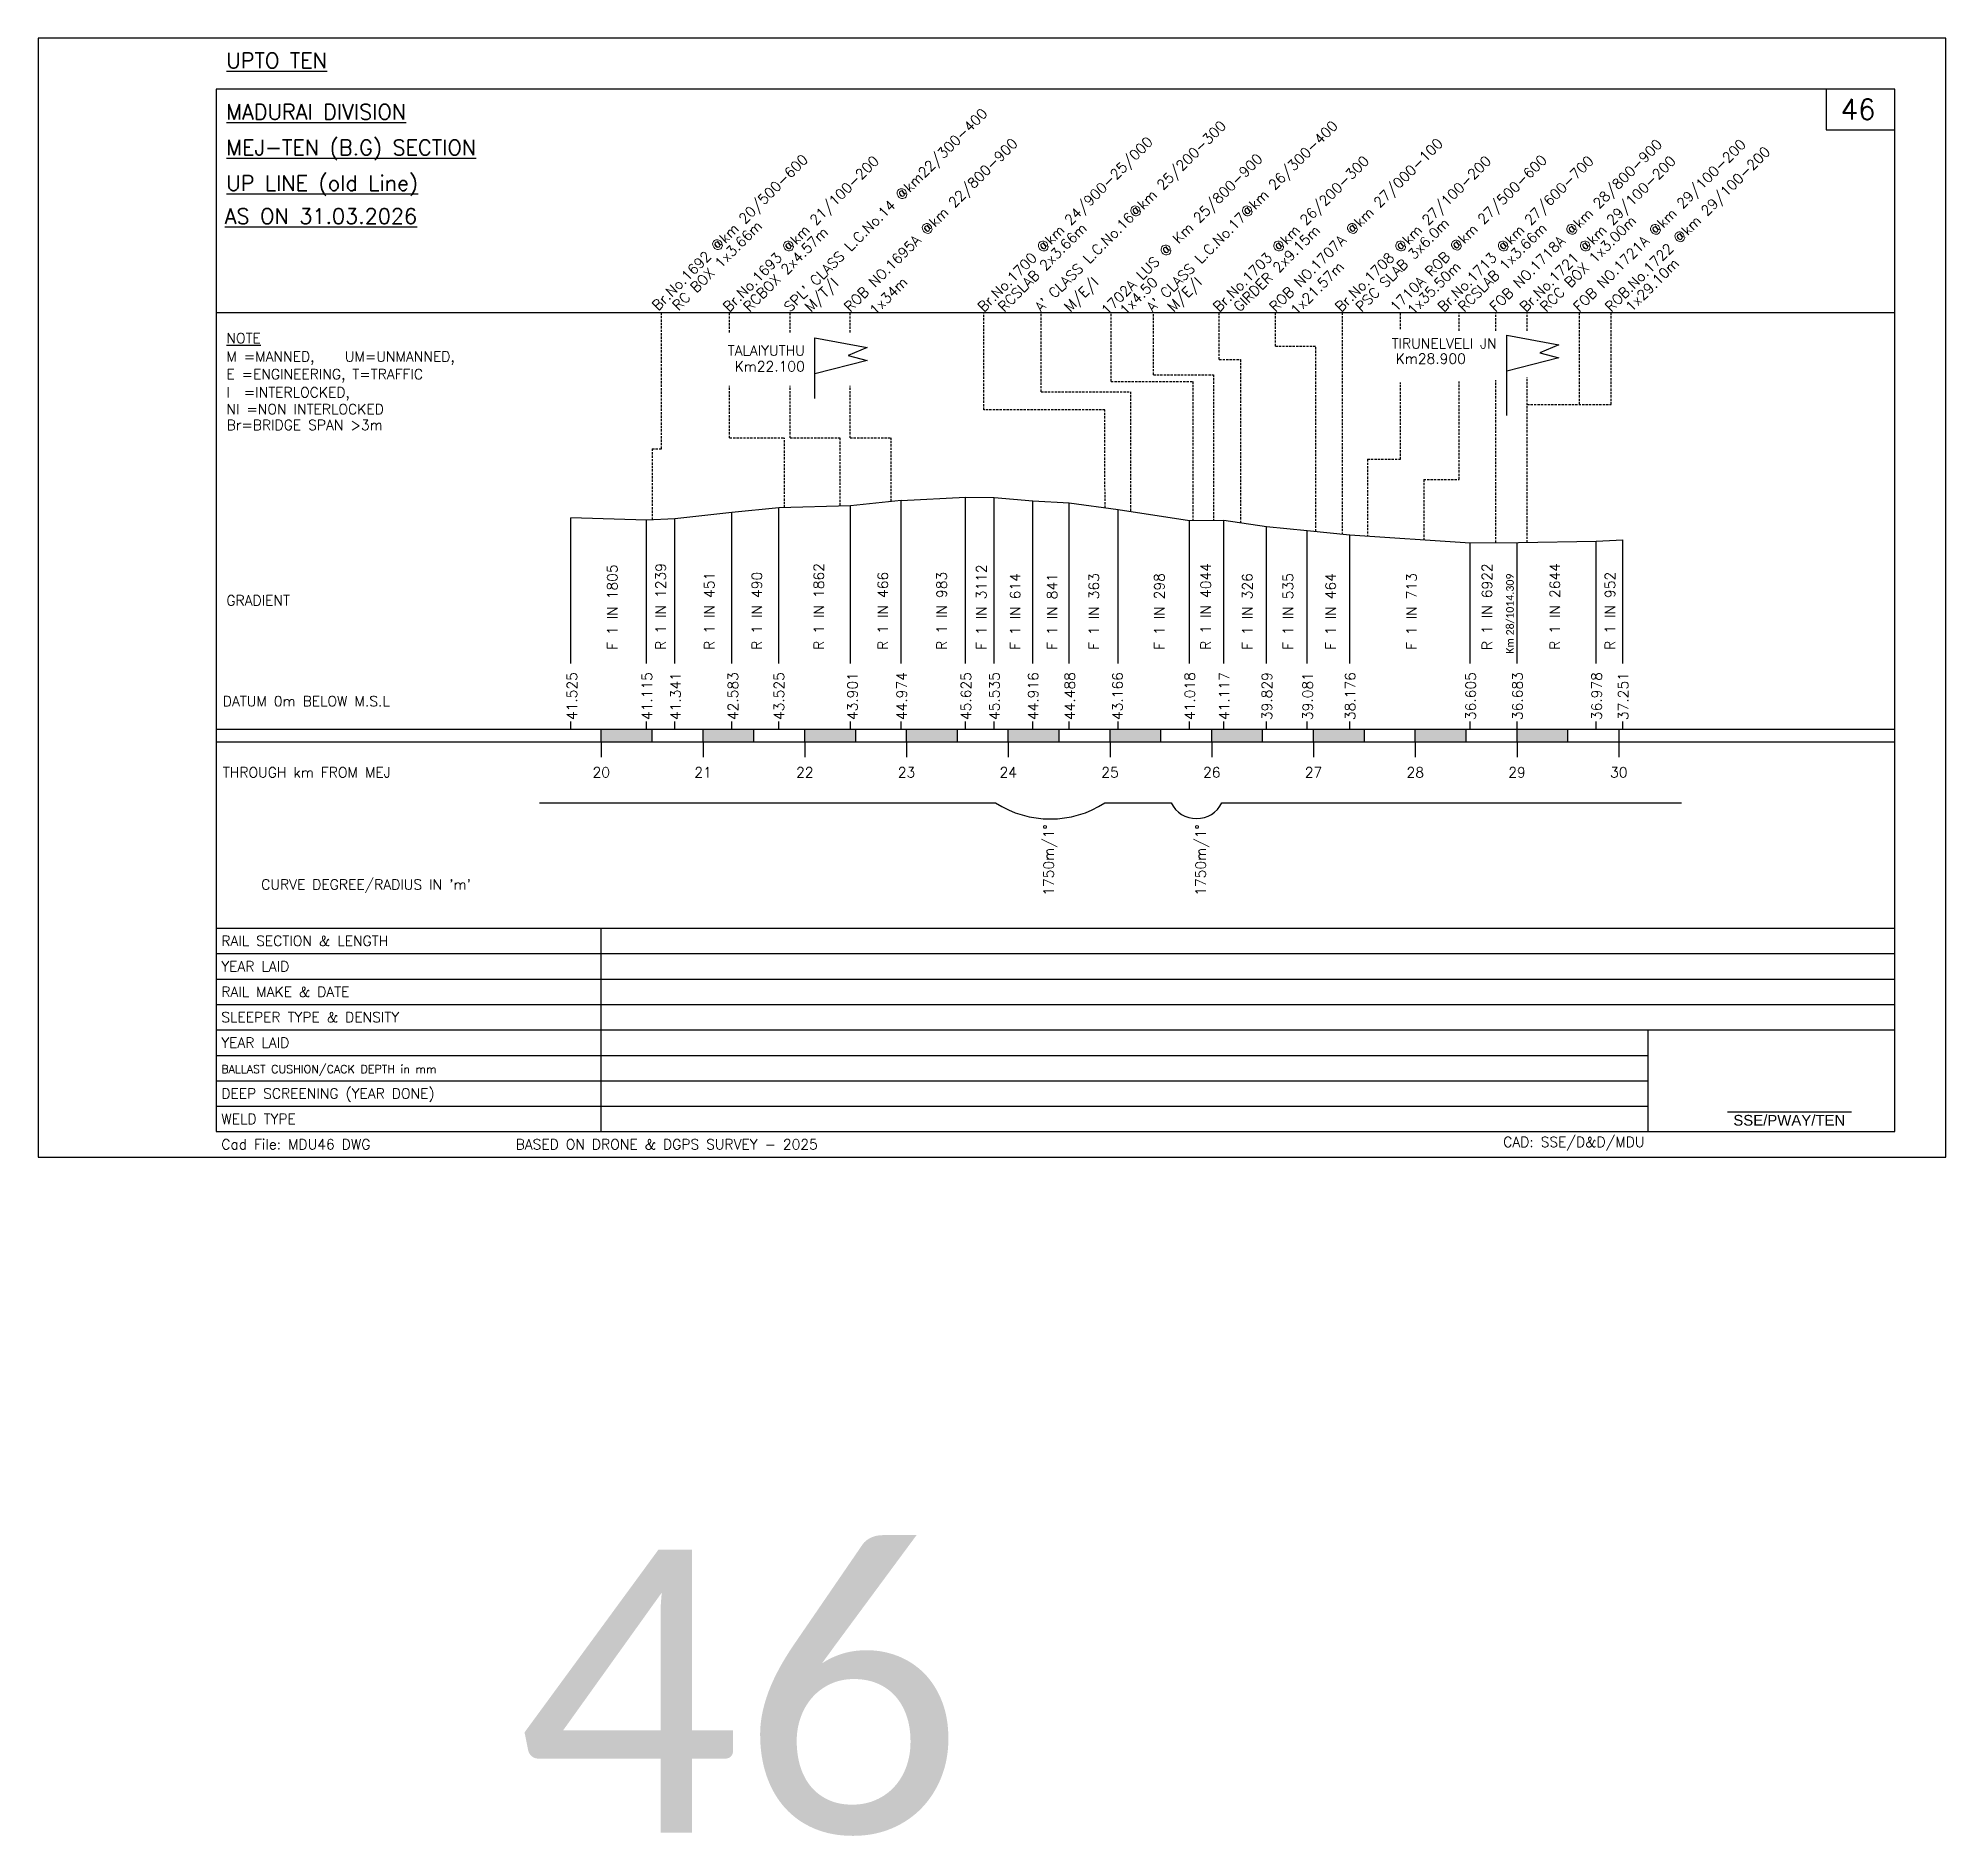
# Model space of a CAD drawing. Header units: feet. Extents: x 518 to 4809, y -2385 to -1535.
# Drawn here: x 2256.2 to 2631.2, y -2382 to -2028.5 of the extents above; entities that cross this region are included whole.
import ezdxf
from ezdxf.enums import TextEntityAlignment as Align

# ---------------------------------------------------------------- set-up
doc = ezdxf.new("R2010")
doc.units = ezdxf.units.FT
doc.header["$LTSCALE"] = 12
doc.header["$MEASUREMENT"] = 0
doc.linetypes.add('HIDDEN', pattern=[0.375, 0.25, -0.125])
doc.layers.get('0').update_dxf_attribs({"linetype": 'CONTINUOUS'})
doc.layers.add('1. Text', color=7, linetype='CONTINUOUS')
doc.layers.add('3 - Layout text', color=7, linetype='CONTINUOUS')
doc.styles.add('Legend', font='calibri.ttf')
doc.styles.add('RS', font='romans')
doc.styles.get("Standard").update_dxf_attribs({"font": 'ROMANS'})
doc.styles.add('yard', font='arial.ttf')

msp = doc.modelspace()

# ---------------------------------------------------------------- texts
at = {"style": 'RS'}
for s, height, p in [('%%UUPTO TEN', 3, (2293.21328, -2034.41202)), ('%%uMADURAI DIVISION', 3, (2293.21328, -2044.51148)), ('%%UMEJ-TEN (B.G) SECTION', 3, (2293.21328, -2051.51148)), ('%%UUP LINE (old Line)', 3, (2293.21328, -2058.51148)), ('%%uNOTE', 2, (2293.21328, -2088.48639)), ('M =MANNED,   UM=UNMANNED,', 2, (2293.21328, -2092.11332)), ('E =ENGINEERING, T=TRAFFIC', 2, (2293.21328, -2095.58592)), ('I  =INTERLOCKED,', 2, (2293.21328, -2099.14596)), ('NI =NON INTERLOCKED', 2, (2293.21328, -2102.45449)), ('Br=BRIDGE SPAN >3m', 2, (2293.26097, -2105.56235)), ('DATUM 0m BELOW M.S.L', 2, (2292.51085, -2159.87269)), ('THROUGH km FROM MEJ', 2, (2292.51085, -2173.87269)), ("CURVE DEGREE/RADIUS IN 'm'", 2, (2300.06187, -2195.91166)), ('BALLAST CUSHION/CACK DEPTH in mm', 1.6, (2292.21328, -2232.01148)), ('Cad File: MDU46 DWG', 2, (2292.21328, -2247.01148))]:
    msp.add_text(s, height=height, dxfattribs=at).set_placement(p)
for s, height, rotation, style, p in [("SPL' CLASS L.C.No.14 @km22/300-400 ", 2, 45, 'RS', (2404.02388, -2082.48359)), ("A' CLASS L.C.No.16@km 25/200-300", 2, 45, 'RS', (2453.35591, -2082.48359)), ("A' CLASS L.C.No.17@km 26/300-400", 2, 45, 'RS', (2475.31152, -2082.48359)), ('ROB NO.1695A @km 22/800-900', 2, 45, 'RS', (2415.83986, -2082.48359)), ('Br.No.1700 @km 24/900-25/000', 2, 45, 'RS', (2442.1108, -2082.48872)), ('ROB NO.1707A @km 27/000-100', 2, 45, 'RS', (2499.43544, -2082.48359)), ('FOB NO.1718A @km 28/800-900', 2, 45, 'RS', (2542.72323, -2082.48359)), ('FOB NO.1721A @km 29/100-200', 2, 45, 'RS', (2559.17884, -2082.48359)), ('ROB.No.1722 @km 29/100-200', 2, 45, 'RS', (2565.42224, -2082.48359)), ('Br.No.1692 @km 20/500-600', 2, 45, 'RS', (2378.08243, -2082.20776)), ('Br.No.1693 @km 21/100-200', 2, 45, 'RS', (2392.03549, -2082.48359)), ('1702A LUS @ Km 25/800-900', 2, 45, 'RS', (2466.34975, -2083.14461)), ('Br.No.1703 @km 26/200-300', 2, 45, 'RS', (2488.38384, -2082.48359)), ('Br.No.1708 @km 27/100-200', 2, 45, 'RS', (2512.37354, -2082.48359)), ('1710A ROB @km 27/500-600', 2, 45, 'RS', (2523.15161, -2082.48359)), ('Br.No.1713 @km 27/600-700', 2, 45, 'RS', (2532.52375, -2082.48359)), ('Br.No.1721 @km 29/100-200', 2, 45, 'RS', (2548.66092, -2082.48359)), ('RC BOX 1x3.66m', 2, 45, 'RS', (2382.08243, -2082.20776)), ('RCSLAB 2x3.66m', 2, 45, 'RS', (2446.1108, -2082.48872)), ('GIRDER 2x9.15m', 2, 45, 'RS', (2492.38384, -2082.48359)), ('PSC SLAB 3x6.0m', 2, 45, 'RS', (2516.37354, -2082.48359)), ('RCSLAB 1x3.66m', 2, 45, 'RS', (2536.52375, -2082.48359)), ('RCC BOX 1x3.00m', 2, 45, 'RS', (2552.66092, -2082.48359)), ('RCBOX 2x4.57m', 2, 45, 'RS', (2396.03549, -2082.48359)), (' 1x21.57m', 2, 45, 'RS', (2502.60733, -2084.11439)), (' 1x35.50m', 2, 45, 'RS', (2525.56483, -2084.11439)), ('1x29.10m', 2, 45, 'RS', (2569.42224, -2082.48359)), ('M/T/I', 2, 45, 'RS', (2408.11011, -2082.48359)), (' 1x34m', 2, 45, 'RS', (2419.83986, -2084.12378)), ('M/E/I', 2, 45, 'RS', (2459.08166, -2082.48359)), ('1x4.50', 2, 45, 'RS', (2470.0058, -2083.1792)), ('M/E/I', 2, 45, 'RS', (2479.39775, -2082.48359)), ('F 1 IN 1805', 2, 90, 'RS', (2370.07516, -2148.78955)), ('R 1 IN 1239', 2, 90, 'RS', (2379.57688, -2148.78955)), ('R 1 IN 490', 2, 90, 'RS', (2398.50025, -2148.78955)), ('R 1 IN 1862', 2, 90, 'RS', (2410.68103, -2148.78955)), ('R 1 IN 466', 2, 90, 'RS', (2423.25444, -2148.78955)), ('R 1 IN 983', 2, 90, 'RS', (2434.8211, -2148.78955)), ('F 1 IN 3112', 2, 90, 'RS', (2442.61157, -2148.78955)), ('R 1 IN 4044', 2, 90, 'RS', (2486.72933, -2148.78955)), ('R 1 IN 6922', 2, 90, 'RS', (2542.01255, -2148.83644)), ('R 1 IN 2644', 2, 90, 'RS', (2555.35043, -2148.78955)), ('R 1 IN 952', 2, 90, 'RS', (2566.20317, -2148.78955)), ('R 1 IN 451', 2, 90, 'RS', (2389.15335, -2148.78955)), ('F 1 IN 614', 2, 90, 'RS', (2449.28014, -2148.78955)), ('F 1 IN 841', 2, 90, 'RS', (2456.5343, -2148.78955)), ('F 1 IN 363', 2, 90, 'RS', (2464.74076, -2148.78955)), ('F 1 IN 298', 2, 90, 'RS', (2477.60467, -2148.78955)), ('F 1 IN 326', 2, 90, 'RS', (2494.91004, -2148.78955)), ('F 1 IN 535', 2, 90, 'RS', (2502.91002, -2148.78955)), ('F 1 IN 464', 2, 90, 'RS', (2511.27382, -2148.78955)), ('F 1 IN 713', 2, 90, 'RS', (2527.18055, -2148.78955)), ('Km 28/1014.309', 1.5, 90, 'Legend', (2546.28352, -2149.55189)), ('41.525', 2, 90, 'RS', (2362.14492, -2162.59996)), ('41.115', 2, 90, 'RS', (2376.89686, -2162.59996)), ('41.341', 2, 90, 'RS', (2382.51358, -2162.59996)), ('42.583', 2, 90, 'RS', (2393.79883, -2162.59996)), ('43.525', 2, 90, 'RS', (2402.84526, -2162.59996)), ('43.901', 2, 90, 'RS', (2417.28807, -2162.59996)), ('44.974', 2, 90, 'RS', (2426.96984, -2162.59996)), ('45.625', 2, 90, 'RS', (2439.60104, -2162.59996)), ('45.535', 2, 90, 'RS', (2445.20104, -2162.59996)), ('44.916', 2, 90, 'RS', (2452.80082, -2162.59996)), ('44.488', 2, 90, 'RS', (2460.00084, -2162.59996)), ('43.166', 2, 90, 'RS', (2469.38147, -2162.59996)), ('41.018', 2, 90, 'RS', (2483.60334, -2162.59996)), ('41.117', 2, 90, 'RS', (2490.35782, -2162.59996)), ('39.829', 2, 90, 'RS', (2498.75784, -2162.59996)), ('39.081', 2, 90, 'RS', (2506.75782, -2162.59996)), ('38.176', 2, 90, 'RS', (2515.12162, -2162.59996)), ('36.605', 2, 90, 'RS', (2538.80334, -2162.59996)), ('36.683', 2, 90, 'RS', (2548.00334, -2162.59996)), ('36.978', 2, 90, 'RS', (2563.56604, -2162.59996)), ('37.251', 2, 90, 'RS', (2568.77552, -2162.59996))]:
    msp.add_text(s, height=height, rotation=rotation, dxfattribs=dict(style=style)).set_placement(p)
for height, style, p in [(4, 'RS', (2613.96328, -2042.51148)), (55.574249, 'Legend', (2394.24372, -2352.40892))]:
    msp.add_text('46', height=height, dxfattribs=dict(style=style)).set_placement(p, align=Align.MIDDLE)
at = {"linetype": 'Continuous', "style": 'RS'}
for s, height, p in [('%%UAS ON 31.03.2026', 3, (2292.89022, -2065.00623)), ('RAIL SECTION & LENGTH', 2, (2292.21328, -2207.01148)), ('YEAR LAID', 2, (2292.21328, -2212.01148)), ('RAIL MAKE & DATE', 2, (2292.21328, -2217.01148)), ('SLEEPER TYPE & DENSITY', 2, (2292.21328, -2222.01148)), ('YEAR LAID', 2, (2292.21328, -2227.01148)), ('DEEP SCREENING (YEAR DONE)', 2, (2292.21328, -2237.01148)), ('WELD TYPE', 2, (2292.21328, -2242.01148))]:
    msp.add_text(s, height=height, dxfattribs=at).set_placement(p)
at = {"style": 'RS'}
for s, p in [('TIRUNELVELI JN', (2542.91421, -2089.54589)), ('TALAIYUTHU', (2406.91421, -2090.93122)), ('Km22.100', (2406.91421, -2094.0456)), (' Km28.900', (2536.85461, -2092.52658))]:
    msp.add_text(s, height=2, dxfattribs=at).set_placement(p, align=Align.RIGHT)
at = {"color": 7, "style": 'RS'}
msp.add_text('GRADIENT', height=2, dxfattribs=at).set_placement((2293.21328, -2140.06279))
at = {"style": 'RS'}
for s, p in [('20', (2366.91421, -2173.87269)), ('21', (2386.91421, -2173.87269)), ('22', (2406.91421, -2173.87269)), ('23', (2426.91421, -2173.87269)), ('24', (2446.91421, -2173.87269)), ('25', (2466.91421, -2173.87269)), ('26', (2486.91421, -2173.87269)), ('27', (2506.91421, -2173.87269)), ('28', (2526.91421, -2173.87269)), ('29', (2546.91421, -2173.87269)), ('30', (2566.91421, -2173.87269))]:
    msp.add_text(s, height=2, dxfattribs=at).set_placement(p, align=Align.CENTER)
for p in [(2455.84095, -2183.0805), (2485.71983, -2183.0805)]:
    msp.add_text('1750m/1%%D', height=2, rotation=90, dxfattribs=at).set_placement(p, align=Align.RIGHT)
at = {"layer": '1. Text', "insert": (2589.43609, -2240.22382), "char_height": 2.1, "width": 23.8343697, "attachment_point": 1, "style": 'yard'}
msp.add_mtext('SSE/PWAY/TEN', dxfattribs=at)
at = {"layer": '3 - Layout text', "char_height": 2, "attachment_point": 1}
for s, insert, width in [('BASED ON DRONE & DGPS SURVEY - 2025', (2350.06893, -2245.00903), 72.2632845), ('CAD: SSE/D&D/MDU', (2544.20119, -2244.53706), 30.972381)]:
    msp.add_mtext(s, dxfattribs=dict(at, insert=insert, width=width))

# ---------------------------------------------------------------- blocks, each defined once
blk = doc.blocks.new('BORDER')
for p, q in [((1, 1), (0, 1)), ((0, 1), (0, 0)), ((1, 0), (1, 1)), ((0, 0), (1, 0))]:
    blk.add_line(p, q)

# ---------------------------------------------------------------- linework, layer by layer
for p, q in [((2621.21328, -2038.51148), (2291.21328, -2038.51148)), ((2291.21328, -2038.51148), (2291.21328, -2243.51148)), ((2621.21328, -2243.51148), (2621.21328, -2038.51148)), ((2425.88071, -2119.39869), (2438.51191, -2118.74269)), ((2438.51191, -2151.45453), (2438.51191, -2118.74269)), ((2438.51191, -2118.74269), (2444.11191, -2118.83269)), ((2392.59109, -2121.78969), (2381.38431, -2123.03169)), ((2401.79111, -2120.84769), (2392.59109, -2121.78969)), ((2392.59109, -2151.45453), (2392.59109, -2121.78969)), ((2415.88069, -2120.47169), (2401.79111, -2120.84769)), ((2401.79111, -2151.45453), (2401.79111, -2120.84769)), ((2425.88071, -2119.39869), (2415.88069, -2120.47169)), ((2415.88069, -2151.45453), (2415.88069, -2120.47169)), ((2425.88071, -2151.45453), (2425.88071, -2119.39869)), ((2444.11191, -2151.45453), (2444.11191, -2118.83269)), ((2444.11191, -2118.83269), (2451.71169, -2119.45269)), ((2451.71169, -2151.45453), (2451.71169, -2119.45269)), ((2451.71169, -2119.45269), (2458.91171, -2119.88269)), ((2458.91171, -2151.45453), (2458.91171, -2119.88269)), ((2458.91171, -2119.88269), (2468.50349, -2121.20669)), ((2468.50349, -2151.45453), (2468.50349, -2121.20669)), ((2468.50349, -2121.20669), (2482.51421, -2123.35269)), ((2360.94531, -2151.45453), (2360.94531, -2122.84769)), ((2375.78429, -2123.25769), (2360.94531, -2122.84769)), ((2381.38431, -2123.03169), (2375.78429, -2123.25769)), ((2375.78429, -2151.45453), (2375.78429, -2123.25769)), ((2381.38431, -2151.45453), (2381.38431, -2123.03169)), ((2482.51421, -2123.35269), (2489.26869, -2123.25569)), ((2482.51421, -2151.45453), (2482.51421, -2123.35269)), ((2489.26869, -2151.45453), (2489.26869, -2123.25569)), ((2489.26869, -2123.25569), (2497.66871, -2124.54369)), ((2497.66871, -2151.45453), (2497.66871, -2124.54369)), ((2497.66871, -2124.54369), (2505.66869, -2125.29169)), ((2505.66869, -2151.45453), (2505.66869, -2125.29169)), ((2505.66869, -2125.29169), (2514.03249, -2126.19669)), ((2514.03249, -2151.45453), (2514.03249, -2126.19669)), ((2514.03249, -2126.19669), (2537.71421, -2127.76769)), ((2537.71421, -2127.76769), (2547.20039, -2127.68969)), ((2537.71421, -2151.45453), (2537.71421, -2127.76769)), ((2546.91421, -2151.45453), (2546.91421, -2127.68969)), ((2547.20039, -2127.68969), (2562.47691, -2127.39469)), ((2562.47691, -2127.39469), (2567.68639, -2127.12169)), ((2562.47691, -2151.45453), (2562.47691, -2127.39469)), ((2567.68639, -2151.45453), (2567.68639, -2127.12169)), ((2360.94531, -2164.37269), (2360.94531, -2162.88461)), ((2375.78429, -2164.37269), (2375.78429, -2162.88461)), ((2381.38431, -2164.37269), (2381.38431, -2162.88461)), ((2392.59109, -2164.37269), (2392.59109, -2162.88461)), ((2401.79111, -2164.37269), (2401.79111, -2162.88461)), ((2415.88069, -2164.37269), (2415.88069, -2162.88461)), ((2425.88071, -2164.37269), (2425.88071, -2162.88461)), ((2438.51191, -2164.37269), (2438.51191, -2162.88461)), ((2444.11191, -2164.37269), (2444.11191, -2162.88461)), ((2451.71169, -2164.37269), (2451.71169, -2162.88461)), ((2458.91171, -2164.37269), (2458.91171, -2162.88461)), ((2468.50349, -2164.37269), (2468.50349, -2162.88461)), ((2482.51421, -2164.37269), (2482.51421, -2162.88461)), ((2489.26869, -2164.37269), (2489.26869, -2162.88461)), ((2497.66871, -2164.37269), (2497.66871, -2162.88461)), ((2505.66869, -2164.37269), (2505.66869, -2162.88461)), ((2514.03249, -2164.37269), (2514.03249, -2162.88461)), ((2537.71421, -2164.37269), (2537.71421, -2162.88461)), ((2546.91421, -2164.37269), (2546.91421, -2162.88461)), ((2562.47691, -2164.37269), (2562.47691, -2162.88461)), ((2567.68639, -2164.37269), (2567.68639, -2162.88461)), ((2354.74899, -2178.87269), (2444.4304, -2178.87269)), ((2465.92436, -2178.87269), (2478.91421, -2178.87269)), ((2488.91421, -2178.87269), (2579.23674, -2178.87269)), ((2572.6728, -2243.51148), (2572.6728, -2223.51148)), ((2588.31159, -2239.63089), (2612.6891, -2239.63089)), ((2291.21328, -2243.51148), (2621.21328, -2243.51148))]:
    msp.add_line(p, q)
at = {"linetype": 'Continuous'}
for p, q in [((2607.71328, -2038.51148), (2607.71328, -2046.51148)), ((2607.71328, -2046.51148), (2621.21328, -2046.51148)), ((2291.21328, -2082.48359), (2621.21328, -2082.48359)), ((2291.21328, -2164.37269), (2621.21328, -2164.37269)), ((2291.21328, -2166.87269), (2621.21328, -2166.87269)), ((2366.91421, -2166.87269), (2366.91421, -2164.37269)), ((2366.91421, -2166.87269), (2366.91421, -2169.87269)), ((2376.91421, -2166.87269), (2376.91421, -2164.37269)), ((2386.91421, -2166.87269), (2386.91421, -2164.37269)), ((2386.91421, -2166.87269), (2386.91421, -2169.87269)), ((2396.91421, -2166.87269), (2396.91421, -2164.37269)), ((2406.91421, -2166.87269), (2406.91421, -2164.37269)), ((2406.91421, -2166.87269), (2406.91421, -2169.87269)), ((2416.91421, -2166.87269), (2416.91421, -2164.37269)), ((2426.91421, -2166.87269), (2426.91421, -2164.37269)), ((2426.91421, -2166.87269), (2426.91421, -2169.87269)), ((2436.91421, -2166.87269), (2436.91421, -2164.37269)), ((2446.91421, -2166.87269), (2446.91421, -2164.37269)), ((2446.91421, -2166.87269), (2446.91421, -2169.87269)), ((2456.91421, -2166.87269), (2456.91421, -2164.37269)), ((2466.91421, -2166.87269), (2466.91421, -2164.37269)), ((2466.91421, -2166.87269), (2466.91421, -2169.87269)), ((2476.91421, -2166.87269), (2476.91421, -2164.37269)), ((2486.91421, -2166.87269), (2486.91421, -2164.37269)), ((2486.91421, -2166.87269), (2486.91421, -2169.87269)), ((2496.91421, -2166.87269), (2496.91421, -2164.37269)), ((2506.91421, -2166.87269), (2506.91421, -2164.37269)), ((2506.91421, -2166.87269), (2506.91421, -2169.87269)), ((2516.91421, -2166.87269), (2516.91421, -2164.37269)), ((2526.91421, -2166.87269), (2526.91421, -2164.37269)), ((2526.91421, -2166.87269), (2526.91421, -2169.87269)), ((2536.91421, -2166.87269), (2536.91421, -2164.37269)), ((2546.91421, -2166.87269), (2546.91421, -2164.37269)), ((2546.91421, -2166.87269), (2546.91421, -2164.37269)), ((2546.91421, -2166.87269), (2546.91421, -2169.87269)), ((2556.91421, -2166.87269), (2556.91421, -2164.37269)), ((2556.91421, -2166.87269), (2556.91421, -2164.37269)), ((2566.91421, -2164.37269), (2566.91421, -2166.87269)), ((2566.91421, -2166.87269), (2566.91421, -2169.87269)), ((2291.21328, -2203.51148), (2621.21328, -2203.51148)), ((2366.91421, -2243.51148), (2366.91421, -2203.51148)), ((2291.21328, -2208.51148), (2621.21328, -2208.51148)), ((2291.21328, -2213.51148), (2621.21328, -2213.51148)), ((2291.21328, -2218.51148), (2621.21328, -2218.51148)), ((2291.21328, -2223.51148), (2621.21328, -2223.51148)), ((2291.21328, -2228.51148), (2572.6728, -2228.51148)), ((2291.21328, -2233.51148), (2572.6728, -2233.51148)), ((2291.21328, -2238.51148), (2572.6728, -2238.51148))]:
    msp.add_line(p, q, dxfattribs=at)
at = {"linetype": 'HIDDEN', "ltscale": 0.15}
for p, q in [((2378.75413, -2109.23578), (2378.75413, -2082.48359)), ((2392.13881, -2086.3586), (2392.13881, -2082.48359)), ((2404.02388, -2086.3586), (2404.02388, -2082.48359)), ((2415.83986, -2086.3586), (2415.83986, -2082.48359)), ((2442.11868, -2101.58215), (2442.1108, -2082.48872)), ((2453.35591, -2098.03905), (2453.35591, -2082.48359)), ((2467.11031, -2096.01259), (2467.11031, -2082.48359)), ((2475.4502, -2094.69462), (2475.4502, -2082.48359)), ((2488.38384, -2091.67554), (2488.38384, -2082.48359)), ((2499.43544, -2089.05238), (2499.43544, -2082.48359)), ((2512.53921, -2082.48359), (2512.53921, -2126.03511)), ((2524.03865, -2085.72481), (2524.03865, -2082.48359)), ((2535.51621, -2086.03418), (2535.51621, -2082.48359)), ((2542.72323, -2086.03418), (2542.72323, -2082.48359)), ((2548.91421, -2086.03418), (2548.91421, -2082.48359)), ((2559.17884, -2100.53197), (2559.17884, -2082.48359)), ((2565.42224, -2100.53197), (2565.42224, -2082.48359)), ((2488.38384, -2091.67554), (2492.53921, -2091.67554)), ((2492.53921, -2091.67554), (2492.53921, -2123.75716)), ((2499.43544, -2089.05238), (2507.34745, -2089.05238)), ((2507.34745, -2125.47334), (2507.34745, -2089.05238)), ((2467.11031, -2096.01259), (2483.20662, -2096.01259)), ((2475.4502, -2094.69462), (2487.26854, -2094.69462)), ((2483.20662, -2096.01259), (2483.20662, -2123.34403)), ((2487.26854, -2094.69462), (2487.26854, -2123.28441)), ((2524.03865, -2111.30601), (2524.03865, -2096.22927)), ((2535.51621, -2115.28685), (2535.51621, -2096.00925)), ((2542.72323, -2127.7265), (2542.72323, -2095.72712)), ((2548.91421, -2127.65659), (2548.91421, -2095.14155)), ((2392.13881, -2107.12567), (2392.13881, -2096.86798)), ((2404.02388, -2107.12567), (2404.02388, -2096.86798)), ((2415.83986, -2107.12567), (2415.83986, -2096.86798)), ((2453.35591, -2098.03905), (2470.91421, -2098.03905)), ((2470.91421, -2098.03905), (2470.91421, -2121.57593)), ((2465.91032, -2101.58609), (2442.11868, -2101.58215)), ((2465.9323, -2120.85177), (2465.89688, -2101.58609)), ((2548.91421, -2100.53197), (2565.42224, -2100.53197)), ((2392.13881, -2107.12567), (2402.91421, -2107.12567)), ((2402.91421, -2120.81771), (2402.91421, -2107.12567)), ((2404.02388, -2107.12567), (2413.78921, -2107.12567)), ((2413.78921, -2107.12567), (2413.78921, -2120.5275)), ((2415.83986, -2107.12567), (2423.91421, -2107.12567)), ((2423.91421, -2119.60969), (2423.91421, -2107.12567)), ((2376.91421, -2109.23578), (2378.75413, -2109.23578)), ((2376.91421, -2109.23578), (2376.91421, -2123.21209)), ((2517.53921, -2111.30601), (2524.03865, -2111.30601)), ((2517.53921, -2111.30601), (2517.53921, -2126.42932)), ((2528.57192, -2115.28685), (2535.51621, -2115.28685)), ((2528.57192, -2115.28685), (2528.57192, -2127.1612))]:
    msp.add_line(p, q, dxfattribs=at)
for points in [[(2408.91421, -2099.37464), (2408.91421, -2087.41658), (2419.16421, -2089.31658), (2415.41421, -2090.91658), (2419.16421, -2091.91658), (2408.91421, -2094.51658)], [(2544.91421, -2102.6761), (2544.91421, -2086.89738), (2555.16421, -2088.79738), (2551.41421, -2090.39738), (2555.16421, -2091.39738), (2544.91421, -2093.99738)]]:
    msp.add_lwpolyline(points)
for centre, radius, start, end in [((2455.17738, -2162.20948), 19.82826, 237.1798856, 302.8201144), ((2483.91421, -2176.37269), 5.59017, 206.5650512, 333.4349488)]:
    msp.add_arc(centre, radius, start, end)
at = {"linetype": 'Continuous'}
for points in [[(2366.91421, -2166.87269), (2376.91421, -2166.87269), (2366.91421, -2164.37269), (2376.91421, -2164.37269)], [(2386.91421, -2166.87269), (2396.91421, -2166.87269), (2386.91421, -2164.37269), (2396.91421, -2164.37269)], [(2406.91421, -2166.87269), (2416.91421, -2166.87269), (2406.91421, -2164.37269), (2416.91421, -2164.37269)], [(2426.91421, -2166.87269), (2436.91421, -2166.87269), (2426.91421, -2164.37269), (2436.91421, -2164.37269)], [(2446.91421, -2166.87269), (2456.91421, -2166.87269), (2446.91421, -2164.37269), (2456.91421, -2164.37269)], [(2466.91421, -2166.87269), (2476.91421, -2166.87269), (2466.91421, -2164.37269), (2476.91421, -2164.37269)], [(2486.91421, -2166.87269), (2496.91421, -2166.87269), (2486.91421, -2164.37269), (2496.91421, -2164.37269)], [(2506.91421, -2166.87269), (2516.91421, -2166.87269), (2506.91421, -2164.37269), (2516.91421, -2164.37269)], [(2526.91421, -2166.87269), (2536.91421, -2166.87269), (2526.91421, -2164.37269), (2536.91421, -2164.37269)], [(2546.91421, -2166.87269), (2556.91421, -2166.87269), (2546.91421, -2164.37269), (2556.91421, -2164.37269)]]:
    msp.add_solid(points, dxfattribs=at)

# ---------------------------------------------------------------- block references
at = {"linetype": 'Continuous', "xscale": 375, "yscale": 220, "zscale": 375}
msp.add_blockref('BORDER', (2256.21328, -2248.51148), dxfattribs=at)

msp.set_redraw_order([(e.dxf.handle, doc.entitydb.next_handle()) for e in msp.query("TEXT MTEXT ATTDEF DIMENSION ARC_DIMENSION")])  # texts and dimensions are drawn at this point

doc.saveas('drawing.dxf')
